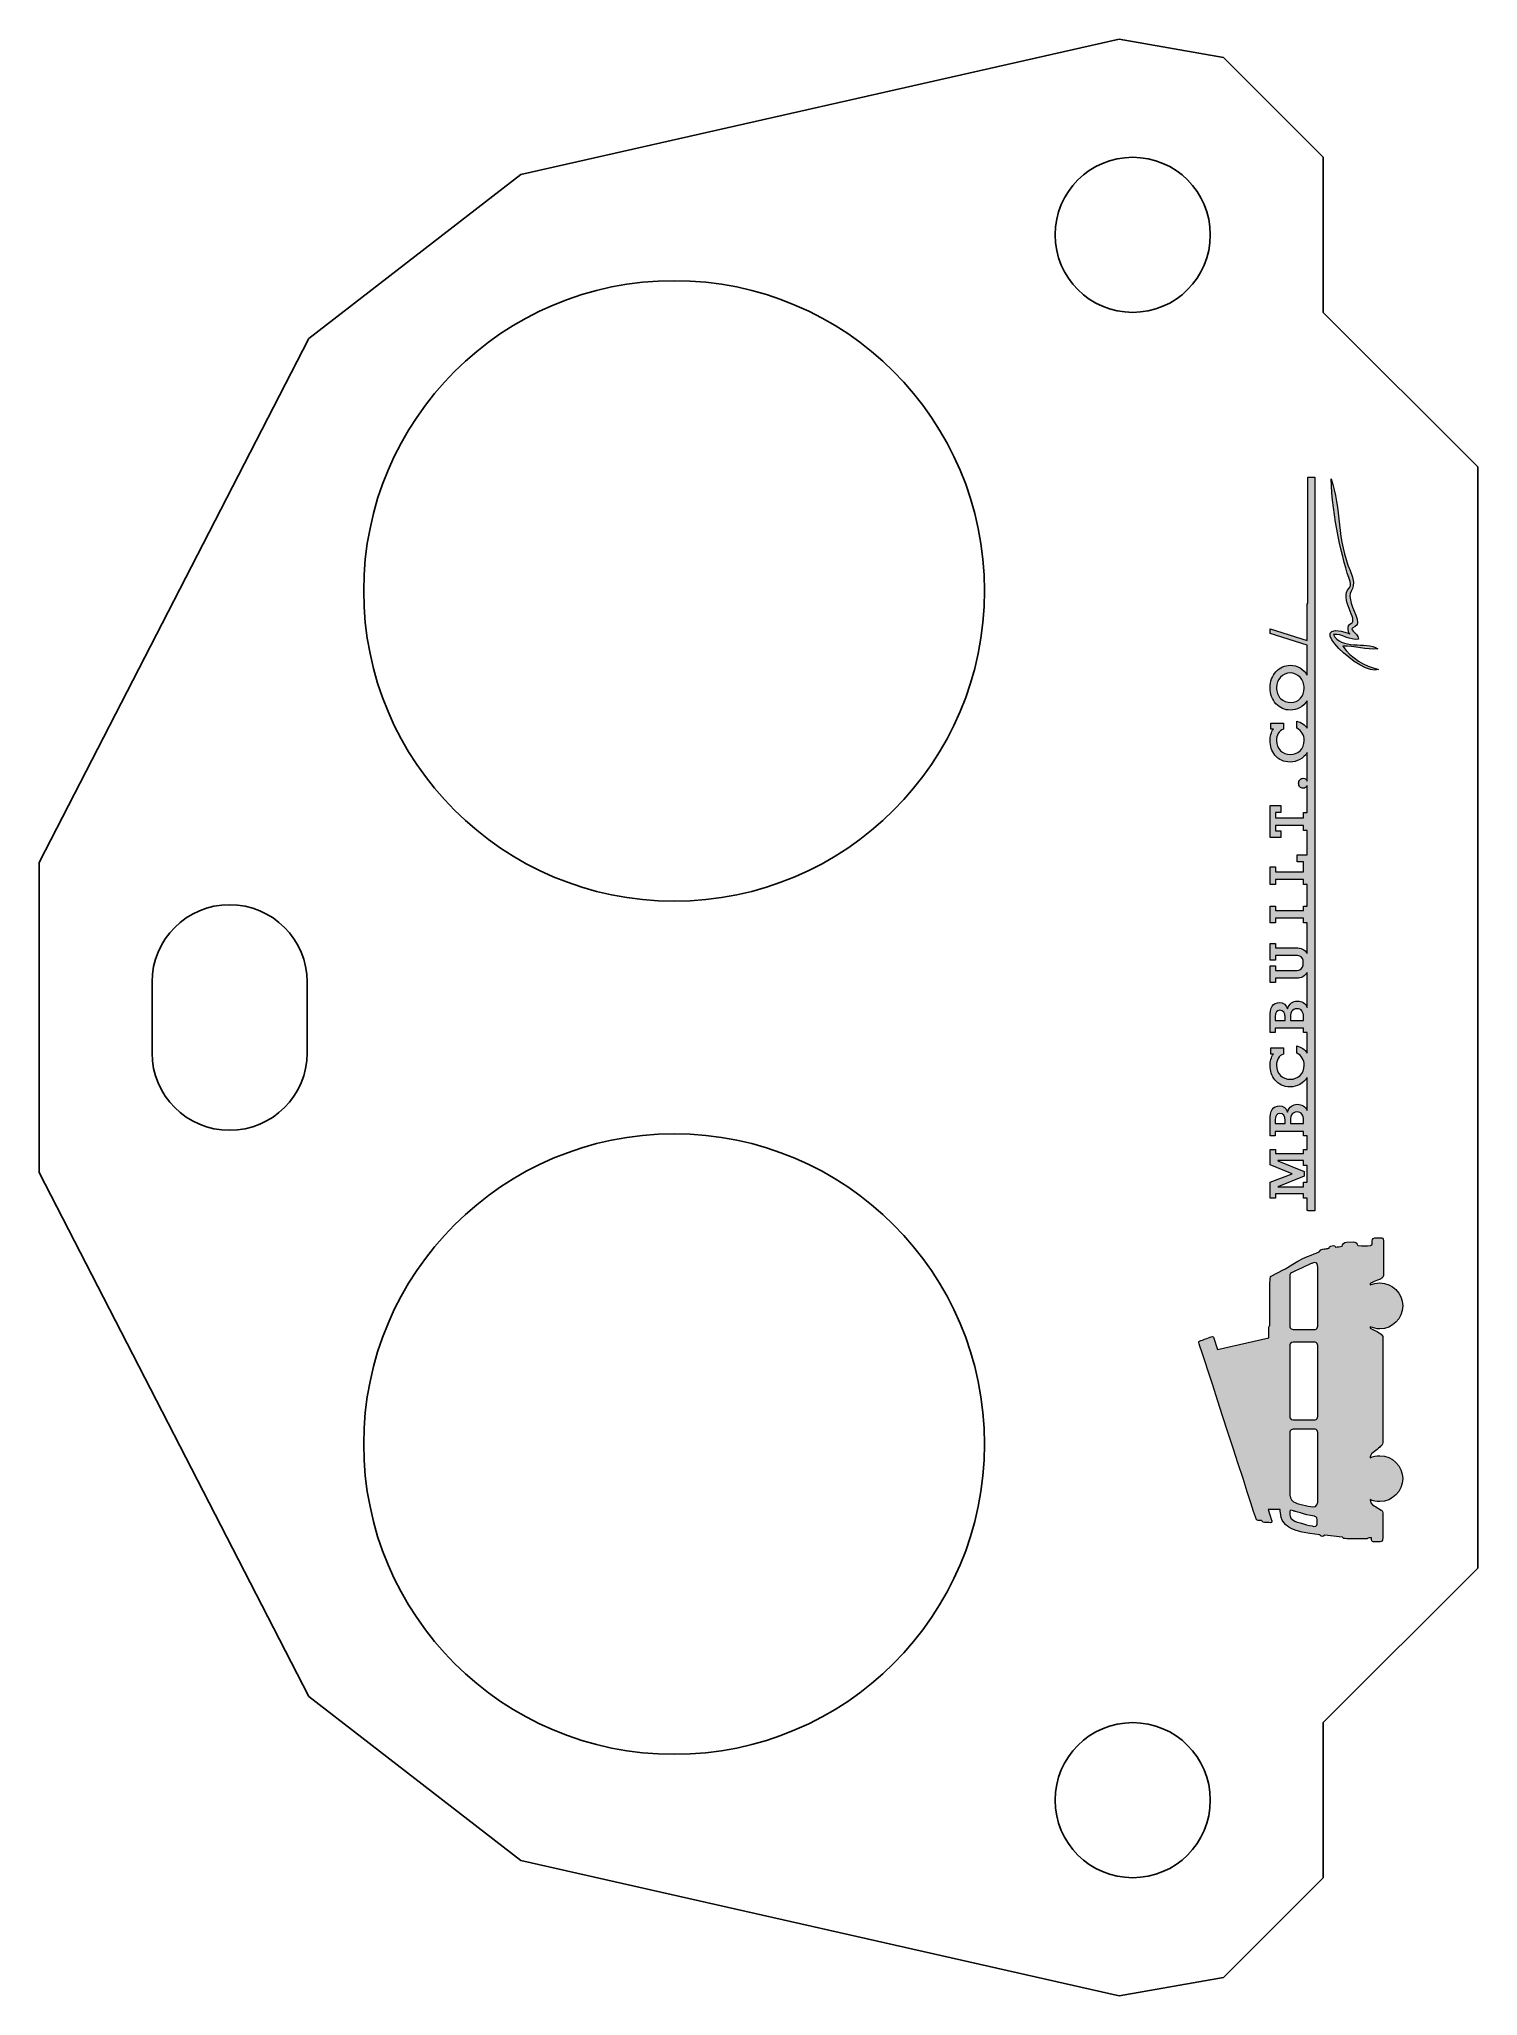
# Model space of a CAD drawing. Extents: x 1.03 to 5.04, y 10.78 to 16.24.
import ezdxf

# ---------------------------------------------------------------- set-up
doc = ezdxf.new("R2010")
doc.units = 0
doc.header["$LTSCALE"] = 1.21
doc.header["$MEASUREMENT"] = 0
doc.layers.add('02___PRT_ALL_AXES', color=7, linetype='CONTINUOUS')
doc.layers.add('Layer 1', color=7, linetype='CONTINUOUS', lineweight=0)

msp = doc.modelspace()

# ---------------------------------------------------------------- hatches: boundary and pattern name
at = {"layer": 'Layer 1', "true_color": 0x000000, "transparency": 33554687}
h = msp.add_hatch(color=18, dxfattribs=at)
h.dxf.hatch_style = 2
edge = h.paths.add_edge_path()
edge.add_spline(control_points=[(4.4813, 13.0398), (4.4813, 13.0398), (4.4813, 13.0401), (4.4813, 13.0401), (4.4813, 13.0401), (4.5543, 13.07), (4.5543, 13.07), (4.5543, 13.07), (4.5543, 13.0832), (4.5543, 13.0832), (4.5543, 13.0832), (4.4811, 13.1127), (4.4811, 13.1127), (4.4811, 13.1127), (4.4811, 13.1131), (4.4811, 13.1131), (4.4811, 13.1131), (4.5529, 13.1131), (4.5529, 13.1131), (4.5529, 13.1131), (4.5529, 13.0996), (4.5529, 13.0996), (4.5529, 13.0996), (4.5631, 13.0996), (4.5631, 13.0996), (4.5631, 13.0996), (4.5631, 13.0531), (4.5631, 13.0531), (4.5631, 13.0531), (4.5529, 13.0531), (4.5529, 13.0531), (4.5529, 13.0531), (4.5529, 13.0398), (4.5529, 13.0398), (4.5529, 13.0398), (4.4813, 13.0398), (4.4813, 13.0398)], knot_values=[0, 0, 0, 0, 1, 1, 1, 2, 2, 2, 3, 3, 3, 4, 4, 4, 5, 5, 5, 6, 6, 6, 7, 7, 7, 8, 8, 8, 9, 9, 9, 10, 10, 10, 11, 11, 11, 12, 12, 12, 12], degree=3, periodic=0)
edge = h.paths.add_edge_path()
edge.add_spline(control_points=[(4.5163, 13.2164), (4.5163, 13.2164), (4.5163, 13.229), (4.5163, 13.229), (4.5163, 13.2332), (4.5173, 13.2371), (4.5194, 13.2407), (4.5226, 13.2462), (4.5278, 13.249), (4.5349, 13.249), (4.5469, 13.249), (4.5529, 13.2411), (4.5529, 13.2253), (4.5529, 13.2253), (4.5529, 13.2164), (4.5529, 13.2164), (4.5529, 13.2164), (4.5163, 13.2164), (4.5163, 13.2164)], knot_values=[0, 0, 0, 0, 1, 1, 1, 2, 2, 2, 3, 3, 3, 4, 4, 4, 5, 5, 5, 6, 6, 6, 6], degree=3, periodic=0)
edge = h.paths.add_edge_path()
edge.add_spline(control_points=[(4.4737, 13.2164), (4.4737, 13.2164), (4.4737, 13.2268), (4.4737, 13.2268), (4.4737, 13.2386), (4.4782, 13.2446), (4.4871, 13.2446), (4.4967, 13.2446), (4.5016, 13.238), (4.5016, 13.225), (4.5016, 13.225), (4.5016, 13.2164), (4.5016, 13.2164), (4.5016, 13.2164), (4.4737, 13.2164), (4.4737, 13.2164)], knot_values=[0, 0, 0, 0, 1, 1, 1, 2, 2, 2, 3, 3, 3, 4, 4, 4, 5, 5, 5, 5], degree=3, periodic=0)
edge = h.paths.add_edge_path()
edge.add_spline(control_points=[(4.5163, 13.5047), (4.5163, 13.5047), (4.5163, 13.5173), (4.5163, 13.5173), (4.5163, 13.5216), (4.5173, 13.5255), (4.5194, 13.5291), (4.5226, 13.5346), (4.5278, 13.5373), (4.5349, 13.5373), (4.5469, 13.5373), (4.5529, 13.5294), (4.5529, 13.5136), (4.5529, 13.5136), (4.5529, 13.5047), (4.5529, 13.5047), (4.5529, 13.5047), (4.5163, 13.5047), (4.5163, 13.5047)], knot_values=[0, 0, 0, 0, 1, 1, 1, 2, 2, 2, 3, 3, 3, 4, 4, 4, 5, 5, 5, 6, 6, 6, 6], degree=3, periodic=0)
edge = h.paths.add_edge_path()
edge.add_spline(control_points=[(4.4737, 13.5047), (4.4737, 13.5047), (4.4737, 13.5151), (4.4737, 13.5151), (4.4737, 13.527), (4.4782, 13.5329), (4.4871, 13.5329), (4.4967, 13.5329), (4.5016, 13.5264), (4.5016, 13.5133), (4.5016, 13.5133), (4.5016, 13.5047), (4.5016, 13.5047), (4.5016, 13.5047), (4.4737, 13.5047), (4.4737, 13.5047)], knot_values=[0, 0, 0, 0, 1, 1, 1, 2, 2, 2, 3, 3, 3, 4, 4, 4, 5, 5, 5, 5], degree=3, periodic=0)
edge = h.paths.add_edge_path()
edge.add_spline(control_points=[(4.5182, 14.3923), (4.5064, 14.3923), (4.4967, 14.3961), (4.4889, 14.4036), (4.4812, 14.4111), (4.4773, 14.4213), (4.4773, 14.4341), (4.4773, 14.4455), (4.481, 14.455), (4.4884, 14.4628), (4.4958, 14.4706), (4.5048, 14.4746), (4.5154, 14.4746), (4.5265, 14.4746), (4.5359, 14.4706), (4.5434, 14.4626), (4.5509, 14.4545), (4.5546, 14.4444), (4.5546, 14.4322), (4.5546, 14.4211), (4.5511, 14.4117), (4.544, 14.4039), (4.537, 14.3962), (4.5284, 14.3923), (4.5182, 14.3923)], knot_values=[0, 0, 0, 0, 1, 1, 1, 2, 2, 2, 3, 3, 3, 4, 4, 4, 5, 5, 5, 6, 6, 6, 7, 7, 7, 8, 8, 8, 8], degree=3, periodic=0)
edge = h.paths.add_edge_path()
edge.add_spline(control_points=[(4.5648, 14.6684), (4.5648, 14.6684), (4.5631, 14.6684), (4.5631, 14.6684), (4.5631, 14.6684), (4.5631, 14.5655), (4.5631, 14.5655), (4.5631, 14.5655), (4.4594, 14.5981), (4.4594, 14.5981), (4.4594, 14.5981), (4.4594, 14.5846), (4.4594, 14.5846), (4.4594, 14.5846), (4.5631, 14.552), (4.5631, 14.552), (4.5631, 14.552), (4.5631, 14.536), (4.5631, 14.536), (4.5631, 14.536), (4.5631, 14.4682), (4.5631, 14.4682), (4.558, 14.4767), (4.5514, 14.4834), (4.5431, 14.4885), (4.5349, 14.4935), (4.5259, 14.496), (4.5161, 14.496), (4.5003, 14.496), (4.4869, 14.49), (4.4759, 14.478), (4.4649, 14.466), (4.4594, 14.4511), (4.4594, 14.4334), (4.4594, 14.4156), (4.4649, 14.4007), (4.4759, 14.3888), (4.4869, 14.3769), (4.5003, 14.371), (4.5161, 14.371), (4.5252, 14.371), (4.5338, 14.3731), (4.5419, 14.3772), (4.5508, 14.3818), (4.5578, 14.3884), (4.5631, 14.3969), (4.5631, 14.3969), (4.5631, 14.3859), (4.5631, 14.3859), (4.5631, 14.3859), (4.5631, 14.3308), (4.5631, 14.3308), (4.5631, 14.3308), (4.5631, 14.3203), (4.5631, 14.3203), (4.5565, 14.3301), (4.5468, 14.3367), (4.5342, 14.34), (4.5342, 14.34), (4.5342, 14.3203), (4.5342, 14.3203), (4.5478, 14.3128), (4.5546, 14.3015), (4.5546, 14.2864), (4.5546, 14.2742), (4.5508, 14.2645), (4.5431, 14.2573), (4.5359, 14.2506), (4.5268, 14.2473), (4.516, 14.2473), (4.5051, 14.2473), (4.4961, 14.2507), (4.4888, 14.2575), (4.4811, 14.2648), (4.4773, 14.2744), (4.4773, 14.2864), (4.4773, 14.2931), (4.479, 14.2994), (4.4823, 14.3052), (4.486, 14.3117), (4.4908, 14.3158), (4.4968, 14.3173), (4.4968, 14.3173), (4.4968, 14.3347), (4.4968, 14.3347), (4.4968, 14.3347), (4.4619, 14.3347), (4.4619, 14.3347), (4.4619, 14.3347), (4.4619, 14.3173), (4.4619, 14.3173), (4.4619, 14.3173), (4.4687, 14.3173), (4.4687, 14.3173), (4.4657, 14.314), (4.4634, 14.3091), (4.4616, 14.3027), (4.4601, 14.2971), (4.4594, 14.2917), (4.4594, 14.2862), (4.4594, 14.2704), (4.4639, 14.2568), (4.473, 14.2453), (4.4835, 14.2324), (4.4976, 14.2259), (4.5154, 14.2259), (4.5253, 14.2259), (4.5345, 14.2283), (4.5429, 14.233), (4.5512, 14.2376), (4.5579, 14.2441), (4.5631, 14.2524), (4.5631, 14.2524), (4.5631, 14.1807), (4.5631, 14.1807), (4.5631, 14.1807), (4.5631, 14.173), (4.5631, 14.173), (4.5607, 14.1781), (4.557, 14.1806), (4.552, 14.1806), (4.5484, 14.1806), (4.5454, 14.1792), (4.5429, 14.1764), (4.5405, 14.1737), (4.5392, 14.1704), (4.5392, 14.1665), (4.5392, 14.1626), (4.5405, 14.1594), (4.5429, 14.1566), (4.5454, 14.1539), (4.5484, 14.1526), (4.552, 14.1526), (4.557, 14.1526), (4.5607, 14.1551), (4.5631, 14.1601), (4.5631, 14.1601), (4.5631, 14.1071), (4.5631, 14.1071), (4.5631, 14.1071), (4.5631, 14.0847), (4.5631, 14.0847), (4.5631, 14.0847), (4.5529, 14.0847), (4.5529, 14.0847), (4.5529, 14.0847), (4.5529, 14.0703), (4.5529, 14.0703), (4.5529, 14.0703), (4.4742, 14.0703), (4.4742, 14.0703), (4.4742, 14.0703), (4.4742, 14.0854), (4.4742, 14.0854), (4.4742, 14.0854), (4.4897, 14.0854), (4.4897, 14.0854), (4.4897, 14.0854), (4.4897, 14.1044), (4.4897, 14.1044), (4.4897, 14.1044), (4.4594, 14.1044), (4.4594, 14.1044), (4.4594, 14.1044), (4.4594, 14.0149), (4.4594, 14.0149), (4.4594, 14.0149), (4.4897, 14.0149), (4.4897, 14.0149), (4.4897, 14.0149), (4.4897, 14.0339), (4.4897, 14.0339), (4.4897, 14.0339), (4.4742, 14.0339), (4.4742, 14.0339), (4.4742, 14.0339), (4.4742, 14.0488), (4.4742, 14.0488), (4.4742, 14.0488), (4.5529, 14.0488), (4.5529, 14.0488), (4.5529, 14.0488), (4.5529, 14.0345), (4.5529, 14.0345), (4.5529, 14.0345), (4.5631, 14.0345), (4.5631, 14.0345), (4.5631, 14.0345), (4.5631, 14.028), (4.5631, 14.028), (4.5631, 14.028), (4.5631, 13.9665), (4.5631, 13.9665), (4.5631, 13.9665), (4.5355, 13.9665), (4.5355, 13.9665), (4.5355, 13.9665), (4.5355, 13.9475), (4.5355, 13.9475), (4.5355, 13.9475), (4.5529, 13.9475), (4.5529, 13.9475), (4.5529, 13.9475), (4.5529, 13.919), (4.5529, 13.919), (4.5529, 13.919), (4.4742, 13.919), (4.4742, 13.919), (4.4742, 13.919), (4.4742, 13.9336), (4.4742, 13.9336), (4.4742, 13.9336), (4.4594, 13.9336), (4.4594, 13.9336), (4.4594, 13.9336), (4.4594, 13.8842), (4.4594, 13.8842), (4.4594, 13.8842), (4.4742, 13.8842), (4.4742, 13.8842), (4.4742, 13.8842), (4.4742, 13.8977), (4.4742, 13.8977), (4.4742, 13.8977), (4.5529, 13.8977), (4.5529, 13.8977), (4.5529, 13.8977), (4.5529, 13.8842), (4.5529, 13.8842), (4.5529, 13.8842), (4.5631, 13.8842), (4.5631, 13.8842), (4.5631, 13.8842), (4.5631, 13.8236), (4.5631, 13.8236), (4.5631, 13.8236), (4.5529, 13.8236), (4.5529, 13.8236), (4.5529, 13.8236), (4.5529, 13.8115), (4.5529, 13.8115), (4.5529, 13.8115), (4.4742, 13.8115), (4.4742, 13.8115), (4.4742, 13.8115), (4.4742, 13.8236), (4.4742, 13.8236), (4.4742, 13.8236), (4.4594, 13.8236), (4.4594, 13.8236), (4.4594, 13.8236), (4.4594, 13.7775), (4.4594, 13.7775), (4.4594, 13.7775), (4.4742, 13.7775), (4.4742, 13.7775), (4.4742, 13.7775), (4.4742, 13.79), (4.4742, 13.79), (4.4742, 13.79), (4.5529, 13.79), (4.5529, 13.79), (4.5529, 13.79), (4.5529, 13.7775), (4.5529, 13.7775), (4.5529, 13.7775), (4.5631, 13.7775), (4.5631, 13.7775), (4.5631, 13.7775), (4.5631, 13.7675), (4.5631, 13.7675), (4.5631, 13.7675), (4.5631, 13.7123), (4.5631, 13.7123), (4.5631, 13.7123), (4.5631, 13.6916), (4.5631, 13.6916), (4.5563, 13.7022), (4.5457, 13.7075), (4.5315, 13.7075), (4.5315, 13.7075), (4.4742, 13.7075), (4.4742, 13.7075), (4.4742, 13.7075), (4.4742, 13.7193), (4.4742, 13.7193), (4.4742, 13.7193), (4.4594, 13.7193), (4.4594, 13.7193), (4.4594, 13.7193), (4.4594, 13.6731), (4.4594, 13.6731), (4.4594, 13.6731), (4.4742, 13.6731), (4.4742, 13.6731), (4.4742, 13.6731), (4.4742, 13.686), (4.4742, 13.686), (4.4742, 13.686), (4.5234, 13.686), (4.5234, 13.686), (4.5333, 13.686), (4.5397, 13.6854), (4.5425, 13.6843), (4.5489, 13.6818), (4.5521, 13.6756), (4.5521, 13.666), (4.5521, 13.6554), (4.5489, 13.6487), (4.5425, 13.6458), (4.5396, 13.6444), (4.5332, 13.6437), (4.5234, 13.6437), (4.5234, 13.6437), (4.4742, 13.6437), (4.4742, 13.6437), (4.4742, 13.6437), (4.4742, 13.6566), (4.4742, 13.6566), (4.4742, 13.6566), (4.4594, 13.6566), (4.4594, 13.6566), (4.4594, 13.6566), (4.4594, 13.6104), (4.4594, 13.6104), (4.4594, 13.6104), (4.4742, 13.6104), (4.4742, 13.6104), (4.4742, 13.6104), (4.4742, 13.6224), (4.4742, 13.6224), (4.4742, 13.6224), (4.5339, 13.6224), (4.5339, 13.6224), (4.5467, 13.6224), (4.5565, 13.6279), (4.5631, 13.6388), (4.5631, 13.6388), (4.5631, 13.6174), (4.5631, 13.6174), (4.5631, 13.6174), (4.5631, 13.5622), (4.5631, 13.5622), (4.5631, 13.5622), (4.5631, 13.5411), (4.5631, 13.5411), (4.5577, 13.5529), (4.5486, 13.5588), (4.5355, 13.5588), (4.5226, 13.5588), (4.5135, 13.5516), (4.5083, 13.5372), (4.5037, 13.5487), (4.4965, 13.5544), (4.4865, 13.5544), (4.4769, 13.5544), (4.47, 13.5511), (4.4657, 13.5445), (4.4615, 13.5378), (4.4594, 13.5274), (4.4594, 13.5132), (4.4594, 13.5132), (4.4594, 13.4708), (4.4594, 13.4708), (4.4594, 13.4708), (4.4737, 13.4708), (4.4737, 13.4708), (4.4737, 13.4708), (4.4737, 13.4833), (4.4737, 13.4833), (4.4737, 13.4833), (4.5529, 13.4833), (4.5529, 13.4833), (4.5529, 13.4833), (4.5529, 13.4708), (4.5529, 13.4708), (4.5529, 13.4708), (4.5631, 13.4708), (4.5631, 13.4708), (4.5631, 13.4708), (4.5631, 13.4135), (4.5631, 13.4135), (4.5565, 13.4233), (4.5468, 13.4298), (4.5342, 13.4332), (4.5342, 13.4332), (4.5342, 13.4135), (4.5342, 13.4135), (4.5478, 13.406), (4.5546, 13.3947), (4.5546, 13.3795), (4.5546, 13.3674), (4.5508, 13.3577), (4.5431, 13.3505), (4.5359, 13.3438), (4.5268, 13.3404), (4.516, 13.3404), (4.5051, 13.3404), (4.4961, 13.3438), (4.4888, 13.3506), (4.4811, 13.358), (4.4773, 13.3676), (4.4773, 13.3795), (4.4773, 13.3863), (4.479, 13.3925), (4.4823, 13.3984), (4.486, 13.4049), (4.4908, 13.4089), (4.4968, 13.4105), (4.4968, 13.4105), (4.4968, 13.4278), (4.4968, 13.4278), (4.4968, 13.4278), (4.4619, 13.4278), (4.4619, 13.4278), (4.4619, 13.4278), (4.4619, 13.4105), (4.4619, 13.4105), (4.4619, 13.4105), (4.4687, 13.4105), (4.4687, 13.4105), (4.4657, 13.4071), (4.4634, 13.4023), (4.4616, 13.3958), (4.4601, 13.3903), (4.4594, 13.3848), (4.4594, 13.3794), (4.4594, 13.3636), (4.4639, 13.35), (4.473, 13.3385), (4.4835, 13.3256), (4.4976, 13.3191), (4.5154, 13.3191), (4.5253, 13.3191), (4.5345, 13.3214), (4.5429, 13.3261), (4.5512, 13.3308), (4.5579, 13.3373), (4.5631, 13.3456), (4.5631, 13.3456), (4.5631, 13.329), (4.5631, 13.329), (4.5631, 13.329), (4.5631, 13.2739), (4.5631, 13.2739), (4.5631, 13.2739), (4.5631, 13.2527), (4.5631, 13.2527), (4.5577, 13.2646), (4.5486, 13.2705), (4.5355, 13.2705), (4.5226, 13.2705), (4.5135, 13.2633), (4.5083, 13.2489), (4.5037, 13.2603), (4.4965, 13.266), (4.4865, 13.266), (4.4769, 13.266), (4.47, 13.2627), (4.4657, 13.2561), (4.4615, 13.2495), (4.4594, 13.2391), (4.4594, 13.2248), (4.4594, 13.2248), (4.4594, 13.1825), (4.4594, 13.1825), (4.4594, 13.1825), (4.4737, 13.1825), (4.4737, 13.1825), (4.4737, 13.1825), (4.4737, 13.1949), (4.4737, 13.1949), (4.4737, 13.1949), (4.5529, 13.1949), (4.5529, 13.1949), (4.5529, 13.1949), (4.5529, 13.1825), (4.5529, 13.1825), (4.5529, 13.1825), (4.5631, 13.1825), (4.5631, 13.1825), (4.5631, 13.1825), (4.5631, 13.1789), (4.5631, 13.1789), (4.5631, 13.1789), (4.5631, 13.1445), (4.5631, 13.1445), (4.5631, 13.1445), (4.5529, 13.1445), (4.5529, 13.1445), (4.5529, 13.1445), (4.5529, 13.1328), (4.5529, 13.1328), (4.5529, 13.1328), (4.4742, 13.1328), (4.4742, 13.1328), (4.4742, 13.1328), (4.4742, 13.1445), (4.4742, 13.1445), (4.4742, 13.1445), (4.4594, 13.1445), (4.4594, 13.1445), (4.4594, 13.1445), (4.4594, 13.1013), (4.4594, 13.1013), (4.4594, 13.1013), (4.5214, 13.0765), (4.5214, 13.0765), (4.5214, 13.0765), (4.5214, 13.0762), (4.5214, 13.0762), (4.5214, 13.0762), (4.4594, 13.0531), (4.4594, 13.0531), (4.4594, 13.0531), (4.4594, 13.0082), (4.4594, 13.0082), (4.4594, 13.0082), (4.4742, 13.0082), (4.4742, 13.0082), (4.4742, 13.0082), (4.4742, 13.0201), (4.4742, 13.0201), (4.4742, 13.0201), (4.5529, 13.0201), (4.5529, 13.0201), (4.5529, 13.0201), (4.5529, 13.0082), (4.5529, 13.0082), (4.5529, 13.0082), (4.5631, 13.0082), (4.5631, 13.0082), (4.5631, 13.0082), (4.5631, 12.9737), (4.5631, 12.9737), (4.5631, 12.9737), (4.5648, 12.9737), (4.5648, 12.9737), (4.5648, 12.9737), (4.5648, 12.9729), (4.5648, 12.9729), (4.5648, 12.9729), (4.584, 12.9729), (4.584, 12.9729), (4.584, 12.9729), (4.584, 15.0215), (4.584, 15.0215), (4.584, 15.0215), (4.5648, 15.0215), (4.5648, 15.0215), (4.5648, 15.0215), (4.5648, 14.6684), (4.5648, 14.6684)], knot_values=[0, 0, 0, 0, 1, 1, 1, 2, 2, 2, 3, 3, 3, 4, 4, 4, 5, 5, 5, 6, 6, 6, 7, 7, 7, 8, 8, 8, 9, 9, 9, 10, 10, 10, 11, 11, 11, 12, 12, 12, 13, 13, 13, 14, 14, 14, 15, 15, 15, 16, 16, 16, 17, 17, 17, 18, 18, 18, 19, 19, 19, 20, 20, 20, 21, 21, 21, 22, 22, 22, 23, 23, 23, 24, 24, 24, 25, 25, 25, 26, 26, 26, 27, 27, 27, 28, 28, 28, 29, 29, 29, 30, 30, 30, 31, 31, 31, 32, 32, 32, 33, 33, 33, 34, 34, 34, 35, 35, 35, 36, 36, 36, 37, 37, 37, 38, 38, 38, 39, 39, 39, 40, 40, 40, 41, 41, 41, 42, 42, 42, 43, 43, 43, 44, 44, 44, 45, 45, 45, 46, 46, 46, 47, 47, 47, 48, 48, 48, 49, 49, 49, 50, 50, 50, 51, 51, 51, 52, 52, 52, 53, 53, 53, 54, 54, 54, 55, 55, 55, 56, 56, 56, 57, 57, 57, 58, 58, 58, 59, 59, 59, 60, 60, 60, 61, 61, 61, 62, 62, 62, 63, 63, 63, 64, 64, 64, 65, 65, 65, 66, 66, 66, 67, 67, 67, 68, 68, 68, 69, 69, 69, 70, 70, 70, 71, 71, 71, 72, 72, 72, 73, 73, 73, 74, 74, 74, 75, 75, 75, 76, 76, 76, 77, 77, 77, 78, 78, 78, 79, 79, 79, 80, 80, 80, 81, 81, 81, 82, 82, 82, 83, 83, 83, 84, 84, 84, 85, 85, 85, 86, 86, 86, 87, 87, 87, 88, 88, 88, 89, 89, 89, 90, 90, 90, 91, 91, 91, 92, 92, 92, 93, 93, 93, 94, 94, 94, 95, 95, 95, 96, 96, 96, 97, 97, 97, 98, 98, 98, 99, 99, 99, 100, 100, 100, 101, 101, 101, 102, 102, 102, 103, 103, 103, 104, 104, 104, 105, 105, 105, 106, 106, 106, 107, 107, 107, 108, 108, 108, 109, 109, 109, 110, 110, 110, 111, 111, 111, 112, 112, 112, 113, 113, 113, 114, 114, 114, 115, 115, 115, 116, 116, 116, 117, 117, 117, 118, 118, 118, 119, 119, 119, 120, 120, 120, 121, 121, 121, 122, 122, 122, 123, 123, 123, 124, 124, 124, 125, 125, 125, 126, 126, 126, 127, 127, 127, 128, 128, 128, 129, 129, 129, 130, 130, 130, 131, 131, 131, 132, 132, 132, 133, 133, 133, 134, 134, 134, 135, 135, 135, 136, 136, 136, 137, 137, 137, 138, 138, 138, 139, 139, 139, 140, 140, 140, 141, 141, 141, 142, 142, 142, 143, 143, 143, 144, 144, 144, 145, 145, 145, 146, 146, 146, 147, 147, 147, 148, 148, 148, 149, 149, 149, 150, 150, 150, 151, 151, 151, 152, 152, 152, 153, 153, 153, 154, 154, 154, 155, 155, 155, 156, 156, 156, 157, 157, 157, 158, 158, 158, 159, 159, 159, 160, 160, 160, 161, 161, 161, 162, 162, 162, 163, 163, 163, 164, 164, 164, 165, 165, 165, 166, 166, 166, 167, 167, 167, 168, 168, 168, 169, 169, 169, 170, 170, 170, 171, 171, 171, 172, 172, 172, 173, 173, 173, 174, 174, 174, 175, 175, 175, 176, 176, 176, 177, 177, 177, 178, 178, 178, 179, 179, 179, 180, 180, 180, 181, 181, 181, 182, 182, 182, 183, 183, 183, 184, 184, 184, 184], degree=3, periodic=0)
h = msp.add_hatch(color=18, dxfattribs=at)
h.dxf.hatch_style = 2
edge = h.paths.add_edge_path()
edge.add_spline(control_points=[(4.6808, 14.5846), (4.539, 14.6312), (4.7165, 14.4614), (4.7621, 14.4844), (4.7227, 14.4941), (4.6858, 14.5159), (4.6624, 14.5495), (4.6952, 14.551), (4.7281, 14.5374), (4.7605, 14.5422), (4.7265, 14.5635), (4.6556, 14.538), (4.6365, 14.5822), (4.661, 14.5851), (4.6818, 14.5642), (4.7059, 14.5692), (4.7041, 14.5896), (4.672, 14.5954), (4.6972, 14.6043), (4.7166, 14.6111), (4.6861, 14.6565), (4.6836, 14.6788), (4.6745, 14.7098), (4.7079, 14.7038), (4.6832, 14.7606), (4.646, 14.8417), (4.658, 14.9354), (4.6298, 15.0164), (4.6328, 14.9163), (4.662, 14.7841), (4.6834, 14.7296), (4.6857, 14.7201), (4.6827, 14.7138), (4.6803, 14.7109), (4.6497, 14.6834), (4.7094, 14.6206), (4.6847, 14.6125), (4.6713, 14.608), (4.6808, 14.583), (4.681, 14.5826), (4.681, 14.5826), (4.6808, 14.5846), (4.6808, 14.5846)], knot_values=[0, 0, 0, 0, 1, 1, 1, 2, 2, 2, 3, 3, 3, 4, 4, 4, 5, 5, 5, 6, 6, 6, 7, 7, 7, 8, 8, 8, 9, 9, 9, 10, 10, 10, 11, 11, 11, 12, 12, 12, 13, 13, 13, 14, 14, 14, 14], degree=3, periodic=0)
h = msp.add_hatch(color=18, dxfattribs=at)
h.dxf.hatch_style = 2
edge = h.paths.add_edge_path()
edge.add_spline(control_points=[(4.5927, 12.8147), (4.5927, 12.8075), (4.5927, 12.8036), (4.5927, 12.8017), (4.5927, 12.801), (4.5927, 12.8004), (4.5927, 12.7998), (4.5927, 12.7618), (4.5927, 12.7054), (4.5927, 12.676), (4.5927, 12.6624), (4.5927, 12.6532), (4.5927, 12.6513), (4.5927, 12.6417), (4.5836, 12.6419), (4.5836, 12.6419), (4.5836, 12.6419), (4.5336, 12.6419), (4.5238, 12.6419), (4.5141, 12.6419), (4.515, 12.651), (4.515, 12.651), (4.515, 12.651), (4.515, 12.6628), (4.515, 12.6804), (4.515, 12.6997), (4.515, 12.7367), (4.515, 12.7712), (4.515, 12.7712), (4.515, 12.7936), (4.515, 12.7936), (4.515, 12.7936), (4.5146, 12.7979), (4.5194, 12.8003), (4.5243, 12.8027), (4.5749, 12.826), (4.5749, 12.826), (4.5749, 12.826), (4.5927, 12.8369), (4.5927, 12.8147)], knot_values=[0, 0, 0, 0, 1, 1, 1, 2, 2, 2, 3, 3, 3, 4, 4, 4, 5, 5, 5, 6, 6, 6, 7, 7, 7, 8, 8, 8, 9, 9, 9, 10, 10, 10, 11, 11, 11, 12, 12, 12, 13, 13, 13, 13], degree=3, periodic=0)
edge = h.paths.add_edge_path()
edge.add_spline(control_points=[(4.5836, 12.6067), (4.5836, 12.6067), (4.5927, 12.6069), (4.5927, 12.5973), (4.5927, 12.5954), (4.5927, 12.5862), (4.5927, 12.5727), (4.5927, 12.5348), (4.5927, 12.4631), (4.5927, 12.4233), (4.5927, 12.4098), (4.5927, 12.4006), (4.5927, 12.3987), (4.5927, 12.3891), (4.5836, 12.3893), (4.5836, 12.3893), (4.5836, 12.3893), (4.5336, 12.3893), (4.5238, 12.3893), (4.5141, 12.3893), (4.515, 12.3984), (4.515, 12.3984), (4.515, 12.3984), (4.515, 12.4102), (4.515, 12.4277), (4.515, 12.4572), (4.515, 12.528), (4.515, 12.5682), (4.515, 12.5858), (4.515, 12.5976), (4.515, 12.5976), (4.515, 12.5976), (4.5141, 12.6067), (4.5238, 12.6067), (4.5336, 12.6067), (4.5836, 12.6067), (4.5836, 12.6067)], knot_values=[0, 0, 0, 0, 1, 1, 1, 2, 2, 2, 3, 3, 3, 4, 4, 4, 5, 5, 5, 6, 6, 6, 7, 7, 7, 8, 8, 8, 9, 9, 9, 10, 10, 10, 11, 11, 11, 12, 12, 12, 12], degree=3, periodic=0)
edge = h.paths.add_edge_path()
edge.add_spline(control_points=[(4.5836, 12.3634), (4.5836, 12.3634), (4.5927, 12.3636), (4.5927, 12.354), (4.5927, 12.3444), (4.5927, 12.1589), (4.5927, 12.1589), (4.5927, 12.1589), (4.5912, 12.1452), (4.5786, 12.1468), (4.566, 12.1483), (4.5338, 12.1544), (4.5248, 12.1609), (4.515, 12.1679), (4.515, 12.1782), (4.515, 12.1782), (4.515, 12.1782), (4.515, 12.3543), (4.515, 12.3543), (4.515, 12.3543), (4.5141, 12.3634), (4.5238, 12.3634), (4.5336, 12.3634), (4.5836, 12.3634), (4.5836, 12.3634)], knot_values=[0, 0, 0, 0, 1, 1, 1, 2, 2, 2, 3, 3, 3, 4, 4, 4, 5, 5, 5, 6, 6, 6, 7, 7, 7, 8, 8, 8, 8], degree=3, periodic=0)
edge = h.paths.add_edge_path()
edge.add_spline(control_points=[(4.5214, 12.1367), (4.5284, 12.1341), (4.5259, 12.135), (4.5259, 12.135), (4.5259, 12.135), (4.5549, 12.1252), (4.5833, 12.1203), (4.5833, 12.1203), (4.5909, 12.1195), (4.5909, 12.1107), (4.5909, 12.1019), (4.5909, 12.1002), (4.5909, 12.1002), (4.5909, 12.1002), (4.5917, 12.09), (4.5815, 12.0922), (4.5713, 12.0943), (4.5337, 12.1027), (4.5235, 12.1095), (4.5133, 12.1163), (4.515, 12.1262), (4.515, 12.1262), (4.515, 12.1262), (4.515, 12.1331), (4.515, 12.1331), (4.515, 12.1331), (4.5145, 12.1393), (4.5214, 12.1367)], knot_values=[0, 0, 0, 0, 1, 1, 1, 2, 2, 2, 3, 3, 3, 4, 4, 4, 5, 5, 5, 6, 6, 6, 7, 7, 7, 8, 8, 8, 9, 9, 9, 9], degree=3, periodic=0)
edge = h.paths.add_edge_path()
edge.add_spline(control_points=[(4.7442, 12.888), (4.7442, 12.888), (4.7442, 12.8817), (4.7442, 12.8817), (4.7442, 12.8817), (4.7455, 12.8744), (4.7314, 12.8751), (4.7301, 12.8752), (4.7197, 12.8758), (4.7042, 12.8758), (4.7032, 12.8819), (4.6978, 12.8864), (4.6915, 12.8862), (4.6915, 12.8862), (4.6723, 12.8854), (4.6723, 12.8854), (4.6659, 12.8852), (4.6609, 12.8801), (4.6604, 12.8739), (4.6545, 12.8733), (4.6484, 12.8727), (4.6422, 12.8718), (4.6422, 12.8718), (4.6422, 12.8718), (4.6422, 12.8718), (4.6419, 12.8744), (4.6395, 12.8762), (4.6369, 12.8759), (4.6369, 12.8759), (4.628, 12.8747), (4.628, 12.8747), (4.6254, 12.8743), (4.6236, 12.8719), (4.624, 12.8693), (4.624, 12.8693), (4.624, 12.8689), (4.624, 12.8689), (4.6201, 12.8681), (4.6162, 12.8673), (4.6123, 12.8664), (4.6123, 12.8664), (4.6025, 12.8683), (4.5962, 12.8584), (4.5962, 12.8584), (4.5898, 12.8553), (4.5898, 12.8553), (4.5898, 12.8553), (4.5472, 12.8416), (4.508, 12.8152), (4.508, 12.8152), (4.5056, 12.8128), (4.5056, 12.8128), (4.5056, 12.8128), (4.5021, 12.8111), (4.498, 12.8093), (4.498, 12.8093), (4.4609, 12.7896), (4.4609, 12.7896), (4.4609, 12.7896), (4.4594, 12.7801), (4.4592, 12.7729), (4.4591, 12.7658), (4.4592, 12.6525), (4.4592, 12.6525), (4.4592, 12.6525), (4.4556, 12.6507), (4.4556, 12.6461), (4.4556, 12.6415), (4.4556, 12.618), (4.4556, 12.618), (4.4556, 12.618), (4.3128, 12.5856), (4.3128, 12.5856), (4.3128, 12.5856), (4.3017, 12.6199), (4.3017, 12.6199), (4.3017, 12.6199), (4.3003, 12.6233), (4.2955, 12.6216), (4.2906, 12.6199), (4.2617, 12.6088), (4.2617, 12.6088), (4.2617, 12.6088), (4.2594, 12.6081), (4.2617, 12.602), (4.264, 12.5959), (4.4203, 12.1132), (4.4203, 12.1132), (4.4203, 12.1132), (4.4218, 12.1085), (4.4267, 12.1085), (4.4317, 12.1085), (4.4354, 12.1085), (4.4354, 12.1085), (4.4354, 12.1085), (4.4378, 12.1075), (4.4388, 12.1054), (4.4399, 12.1033), (4.4403, 12.1031), (4.4437, 12.103), (4.4464, 12.1029), (4.4553, 12.1026), (4.4609, 12.1023), (4.4668, 12.1021), (4.4637, 12.1092), (4.4637, 12.1092), (4.4637, 12.1092), (4.4541, 12.139), (4.4541, 12.139), (4.4541, 12.139), (4.487, 12.139), (4.487, 12.139), (4.487, 12.139), (4.4878, 12.1393), (4.4878, 12.1393), (4.4878, 12.1393), (4.486, 12.1121), (4.5036, 12.0965), (4.5036, 12.0965), (4.5158, 12.0767), (4.5985, 12.0681), (4.5985, 12.0681), (4.6041, 12.0598), (4.6125, 12.0672), (4.6125, 12.0672), (4.6611, 12.0621), (4.6611, 12.0621), (4.6611, 12.0621), (4.6628, 12.0583), (4.6691, 12.0578), (4.6753, 12.0573), (4.7279, 12.057), (4.7279, 12.057), (4.7279, 12.057), (4.732, 12.0572), (4.7325, 12.0589), (4.7329, 12.0605), (4.7373, 12.0599), (4.7373, 12.0599), (4.7373, 12.0599), (4.7398, 12.06), (4.7422, 12.0605), (4.7422, 12.0599), (4.7422, 12.0568), (4.7422, 12.0562), (4.7422, 12.0487), (4.7477, 12.0487), (4.7477, 12.0487), (4.7477, 12.0487), (4.759, 12.0487), (4.7663, 12.0487), (4.7736, 12.0487), (4.7738, 12.0581), (4.7738, 12.0581), (4.7738, 12.0581), (4.7738, 12.0776), (4.7738, 12.0776), (4.7738, 12.0776), (4.7738, 12.084), (4.7738, 12.084), (4.7738, 12.0862), (4.7738, 12.0885), (4.7738, 12.0906), (4.7739, 12.0906), (4.774, 12.0906), (4.774, 12.0906), (4.774, 12.0906), (4.774, 12.1299), (4.774, 12.1299), (4.7738, 12.136), (4.7699, 12.1372), (4.7699, 12.1372), (4.7699, 12.1372), (4.7519, 12.1485), (4.7519, 12.1485), (4.7519, 12.1485), (4.7384, 12.1536), (4.7384, 12.1658), (4.7384, 12.1662), (4.7384, 12.1667), (4.7384, 12.1673), (4.7466, 12.1634), (4.7558, 12.1613), (4.7655, 12.1613), (4.8009, 12.1613), (4.8296, 12.19), (4.8296, 12.2253), (4.8296, 12.2607), (4.8009, 12.2894), (4.7655, 12.2894), (4.7558, 12.2894), (4.7467, 12.2873), (4.7384, 12.2834), (4.7387, 12.2871), (4.7402, 12.2941), (4.7471, 12.2982), (4.7566, 12.304), (4.7702, 12.3178), (4.7702, 12.3178), (4.7702, 12.3178), (4.7738, 12.3193), (4.7738, 12.3266), (4.7738, 12.3339), (4.7738, 12.6209), (4.7738, 12.6209), (4.7738, 12.6209), (4.7741, 12.6269), (4.7642, 12.6326), (4.7593, 12.6354), (4.7484, 12.6406), (4.7389, 12.6451), (4.7389, 12.6451), (4.7389, 12.6494), (4.7389, 12.6494), (4.747, 12.6457), (4.756, 12.6436), (4.7656, 12.6436), (4.8009, 12.6436), (4.8296, 12.6722), (4.8296, 12.7076), (4.8296, 12.743), (4.8009, 12.7717), (4.7656, 12.7717), (4.7561, 12.7717), (4.7472, 12.7696), (4.7391, 12.766), (4.7391, 12.766), (4.7392, 12.7706), (4.7392, 12.7706), (4.7541, 12.7772), (4.7676, 12.7826), (4.7676, 12.7826), (4.7676, 12.7826), (4.7753, 12.7848), (4.7756, 12.7928), (4.7759, 12.7994), (4.7757, 12.8379), (4.7757, 12.852), (4.7758, 12.8525), (4.7758, 12.8528), (4.7758, 12.8528), (4.7758, 12.8528), (4.7758, 12.878), (4.7758, 12.878), (4.7758, 12.878), (4.7758, 12.882), (4.7758, 12.8899), (4.7758, 12.8974), (4.7703, 12.8974), (4.7703, 12.8974), (4.7703, 12.8974), (4.759, 12.8974), (4.7517, 12.8974), (4.7444, 12.8974), (4.7442, 12.888), (4.7442, 12.888)], knot_values=[0, 0, 0, 0, 1, 1, 1, 2, 2, 2, 3, 3, 3, 4, 4, 4, 5, 5, 5, 6, 6, 6, 7, 7, 7, 8, 8, 8, 9, 9, 9, 10, 10, 10, 11, 11, 11, 12, 12, 12, 13, 13, 13, 14, 14, 14, 15, 15, 15, 16, 16, 16, 17, 17, 17, 18, 18, 18, 19, 19, 19, 20, 20, 20, 21, 21, 21, 22, 22, 22, 23, 23, 23, 24, 24, 24, 25, 25, 25, 26, 26, 26, 27, 27, 27, 28, 28, 28, 29, 29, 29, 30, 30, 30, 31, 31, 31, 32, 32, 32, 33, 33, 33, 34, 34, 34, 35, 35, 35, 36, 36, 36, 37, 37, 37, 38, 38, 38, 39, 39, 39, 40, 40, 40, 41, 41, 41, 42, 42, 42, 43, 43, 43, 44, 44, 44, 45, 45, 45, 46, 46, 46, 47, 47, 47, 48, 48, 48, 49, 49, 49, 50, 50, 50, 51, 51, 51, 52, 52, 52, 53, 53, 53, 54, 54, 54, 55, 55, 55, 56, 56, 56, 57, 57, 57, 58, 58, 58, 59, 59, 59, 60, 60, 60, 61, 61, 61, 62, 62, 62, 63, 63, 63, 64, 64, 64, 65, 65, 65, 66, 66, 66, 67, 67, 67, 68, 68, 68, 69, 69, 69, 70, 70, 70, 71, 71, 71, 72, 72, 72, 73, 73, 73, 74, 74, 74, 75, 75, 75, 76, 76, 76, 77, 77, 77, 78, 78, 78, 79, 79, 79, 80, 80, 80, 81, 81, 81, 82, 82, 82, 83, 83, 83, 84, 84, 84, 85, 85, 85, 85], degree=3, periodic=0)

# ---------------------------------------------------------------- linework, layer by layer
at = {"layer": '02___PRT_ALL_AXES', "color": 7, "linetype": 'Continuous'}
for p, q in [((4.0385, 16.2441), (2.3692, 15.8665)), ((4.3293, 16.1929), (4.0385, 16.2441)), ((4.6077, 15.9145), (4.3293, 16.1929)), ((4.6077, 15.4813), (4.6077, 15.9145)), ((2.3692, 15.8665), (1.7778, 15.4085)), ((5.0392, 15.0498), (4.6077, 15.4813)), ((1.7778, 15.4085), (1.025, 13.9458)), ((5.0392, 11.9757), (5.0392, 15.0498)), ((1.025, 13.9458), (1.025, 13.0797)), ((1.34, 13.4143), (1.34, 13.6112)), ((1.7731, 13.6112), (1.7731, 13.4143)), ((1.025, 13.0797), (1.7778, 11.617)), ((4.6077, 11.5442), (5.0392, 11.9757)), ((1.7778, 11.617), (2.3692, 11.159)), ((4.6077, 11.111), (4.6077, 11.5442)), ((2.3692, 11.159), (4.0385, 10.7814)), ((4.3293, 10.8326), (4.6077, 11.111)), ((4.0385, 10.7814), (4.3293, 10.8326))]:
    msp.add_line(p, q, dxfattribs=at)
for centre, radius in [((4.0762, 15.6978), 0.2165), ((2.7967, 14.7037), 0.8661), ((2.7967, 12.3218), 0.8661), ((4.0762, 11.3277), 0.2165)]:
    msp.add_circle(centre, radius, dxfattribs=at)
for centre, start, end in [((1.5565, 13.6112), 0, 180), ((1.5565, 13.4143), 180, 360)]:
    msp.add_arc(centre, 0.2165, start, end, dxfattribs=at)
at = {"layer": 'Layer 1'}
for points, knots in [([(4.5648, 14.6684), (4.5648, 14.6684), (4.5631, 14.6684), (4.5631, 14.6684), (4.5631, 14.6684), (4.5631, 14.5655), (4.5631, 14.5655), (4.5631, 14.5655), (4.4594, 14.5981), (4.4594, 14.5981), (4.4594, 14.5981), (4.4594, 14.5846), (4.4594, 14.5846), (4.4594, 14.5846), (4.5631, 14.552), (4.5631, 14.552), (4.5631, 14.552), (4.5631, 14.536), (4.5631, 14.536), (4.5631, 14.536), (4.5631, 14.4682), (4.5631, 14.4682), (4.558, 14.4767), (4.5514, 14.4834), (4.5431, 14.4885), (4.5349, 14.4935), (4.5259, 14.496), (4.5161, 14.496), (4.5003, 14.496), (4.4869, 14.49), (4.4759, 14.478), (4.4649, 14.466), (4.4594, 14.4511), (4.4594, 14.4334), (4.4594, 14.4156), (4.4649, 14.4007), (4.4759, 14.3888), (4.4869, 14.3769), (4.5003, 14.371), (4.5161, 14.371), (4.5252, 14.371), (4.5338, 14.3731), (4.5419, 14.3772), (4.5508, 14.3818), (4.5578, 14.3884), (4.5631, 14.3969), (4.5631, 14.3969), (4.5631, 14.3859), (4.5631, 14.3859), (4.5631, 14.3859), (4.5631, 14.3308), (4.5631, 14.3308), (4.5631, 14.3308), (4.5631, 14.3203), (4.5631, 14.3203), (4.5565, 14.3301), (4.5468, 14.3367), (4.5342, 14.34), (4.5342, 14.34), (4.5342, 14.3203), (4.5342, 14.3203), (4.5478, 14.3128), (4.5546, 14.3015), (4.5546, 14.2864), (4.5546, 14.2742), (4.5508, 14.2645), (4.5431, 14.2573), (4.5359, 14.2506), (4.5268, 14.2473), (4.516, 14.2473), (4.5051, 14.2473), (4.4961, 14.2507), (4.4888, 14.2575), (4.4811, 14.2648), (4.4773, 14.2744), (4.4773, 14.2864), (4.4773, 14.2931), (4.479, 14.2994), (4.4823, 14.3052), (4.486, 14.3117), (4.4908, 14.3158), (4.4968, 14.3173), (4.4968, 14.3173), (4.4968, 14.3347), (4.4968, 14.3347), (4.4968, 14.3347), (4.4619, 14.3347), (4.4619, 14.3347), (4.4619, 14.3347), (4.4619, 14.3173), (4.4619, 14.3173), (4.4619, 14.3173), (4.4687, 14.3173), (4.4687, 14.3173), (4.4657, 14.314), (4.4634, 14.3091), (4.4616, 14.3027), (4.4601, 14.2971), (4.4594, 14.2917), (4.4594, 14.2862), (4.4594, 14.2704), (4.4639, 14.2568), (4.473, 14.2453), (4.4835, 14.2324), (4.4976, 14.2259), (4.5154, 14.2259), (4.5253, 14.2259), (4.5345, 14.2283), (4.5429, 14.233), (4.5512, 14.2376), (4.5579, 14.2441), (4.5631, 14.2524), (4.5631, 14.2524), (4.5631, 14.1807), (4.5631, 14.1807), (4.5631, 14.1807), (4.5631, 14.173), (4.5631, 14.173), (4.5607, 14.1781), (4.557, 14.1806), (4.552, 14.1806), (4.5484, 14.1806), (4.5454, 14.1792), (4.5429, 14.1764), (4.5405, 14.1737), (4.5392, 14.1704), (4.5392, 14.1665), (4.5392, 14.1626), (4.5405, 14.1594), (4.5429, 14.1566), (4.5454, 14.1539), (4.5484, 14.1526), (4.552, 14.1526), (4.557, 14.1526), (4.5607, 14.1551), (4.5631, 14.1601), (4.5631, 14.1601), (4.5631, 14.1071), (4.5631, 14.1071), (4.5631, 14.1071), (4.5631, 14.0847), (4.5631, 14.0847), (4.5631, 14.0847), (4.5529, 14.0847), (4.5529, 14.0847), (4.5529, 14.0847), (4.5529, 14.0703), (4.5529, 14.0703), (4.5529, 14.0703), (4.4742, 14.0703), (4.4742, 14.0703), (4.4742, 14.0703), (4.4742, 14.0854), (4.4742, 14.0854), (4.4742, 14.0854), (4.4897, 14.0854), (4.4897, 14.0854), (4.4897, 14.0854), (4.4897, 14.1044), (4.4897, 14.1044), (4.4897, 14.1044), (4.4594, 14.1044), (4.4594, 14.1044), (4.4594, 14.1044), (4.4594, 14.0149), (4.4594, 14.0149), (4.4594, 14.0149), (4.4897, 14.0149), (4.4897, 14.0149), (4.4897, 14.0149), (4.4897, 14.0339), (4.4897, 14.0339), (4.4897, 14.0339), (4.4742, 14.0339), (4.4742, 14.0339), (4.4742, 14.0339), (4.4742, 14.0488), (4.4742, 14.0488), (4.4742, 14.0488), (4.5529, 14.0488), (4.5529, 14.0488), (4.5529, 14.0488), (4.5529, 14.0345), (4.5529, 14.0345), (4.5529, 14.0345), (4.5631, 14.0345), (4.5631, 14.0345), (4.5631, 14.0345), (4.5631, 14.028), (4.5631, 14.028), (4.5631, 14.028), (4.5631, 13.9665), (4.5631, 13.9665), (4.5631, 13.9665), (4.5355, 13.9665), (4.5355, 13.9665), (4.5355, 13.9665), (4.5355, 13.9475), (4.5355, 13.9475), (4.5355, 13.9475), (4.5529, 13.9475), (4.5529, 13.9475), (4.5529, 13.9475), (4.5529, 13.919), (4.5529, 13.919), (4.5529, 13.919), (4.4742, 13.919), (4.4742, 13.919), (4.4742, 13.919), (4.4742, 13.9336), (4.4742, 13.9336), (4.4742, 13.9336), (4.4594, 13.9336), (4.4594, 13.9336), (4.4594, 13.9336), (4.4594, 13.8842), (4.4594, 13.8842), (4.4594, 13.8842), (4.4742, 13.8842), (4.4742, 13.8842), (4.4742, 13.8842), (4.4742, 13.8977), (4.4742, 13.8977), (4.4742, 13.8977), (4.5529, 13.8977), (4.5529, 13.8977), (4.5529, 13.8977), (4.5529, 13.8842), (4.5529, 13.8842), (4.5529, 13.8842), (4.5631, 13.8842), (4.5631, 13.8842), (4.5631, 13.8842), (4.5631, 13.8236), (4.5631, 13.8236), (4.5631, 13.8236), (4.5529, 13.8236), (4.5529, 13.8236), (4.5529, 13.8236), (4.5529, 13.8115), (4.5529, 13.8115), (4.5529, 13.8115), (4.4742, 13.8115), (4.4742, 13.8115), (4.4742, 13.8115), (4.4742, 13.8236), (4.4742, 13.8236), (4.4742, 13.8236), (4.4594, 13.8236), (4.4594, 13.8236), (4.4594, 13.8236), (4.4594, 13.7775), (4.4594, 13.7775), (4.4594, 13.7775), (4.4742, 13.7775), (4.4742, 13.7775), (4.4742, 13.7775), (4.4742, 13.79), (4.4742, 13.79), (4.4742, 13.79), (4.5529, 13.79), (4.5529, 13.79), (4.5529, 13.79), (4.5529, 13.7775), (4.5529, 13.7775), (4.5529, 13.7775), (4.5631, 13.7775), (4.5631, 13.7775), (4.5631, 13.7775), (4.5631, 13.7675), (4.5631, 13.7675), (4.5631, 13.7675), (4.5631, 13.7123), (4.5631, 13.7123), (4.5631, 13.7123), (4.5631, 13.6916), (4.5631, 13.6916), (4.5563, 13.7022), (4.5457, 13.7075), (4.5315, 13.7075), (4.5315, 13.7075), (4.4742, 13.7075), (4.4742, 13.7075), (4.4742, 13.7075), (4.4742, 13.7193), (4.4742, 13.7193), (4.4742, 13.7193), (4.4594, 13.7193), (4.4594, 13.7193), (4.4594, 13.7193), (4.4594, 13.6731), (4.4594, 13.6731), (4.4594, 13.6731), (4.4742, 13.6731), (4.4742, 13.6731), (4.4742, 13.6731), (4.4742, 13.686), (4.4742, 13.686), (4.4742, 13.686), (4.5234, 13.686), (4.5234, 13.686), (4.5333, 13.686), (4.5397, 13.6854), (4.5425, 13.6843), (4.5489, 13.6818), (4.5521, 13.6756), (4.5521, 13.666), (4.5521, 13.6554), (4.5489, 13.6487), (4.5425, 13.6458), (4.5396, 13.6444), (4.5332, 13.6437), (4.5234, 13.6437), (4.5234, 13.6437), (4.4742, 13.6437), (4.4742, 13.6437), (4.4742, 13.6437), (4.4742, 13.6566), (4.4742, 13.6566), (4.4742, 13.6566), (4.4594, 13.6566), (4.4594, 13.6566), (4.4594, 13.6566), (4.4594, 13.6104), (4.4594, 13.6104), (4.4594, 13.6104), (4.4742, 13.6104), (4.4742, 13.6104), (4.4742, 13.6104), (4.4742, 13.6224), (4.4742, 13.6224), (4.4742, 13.6224), (4.5339, 13.6224), (4.5339, 13.6224), (4.5467, 13.6224), (4.5565, 13.6279), (4.5631, 13.6388), (4.5631, 13.6388), (4.5631, 13.6174), (4.5631, 13.6174), (4.5631, 13.6174), (4.5631, 13.5622), (4.5631, 13.5622), (4.5631, 13.5622), (4.5631, 13.5411), (4.5631, 13.5411), (4.5577, 13.5529), (4.5486, 13.5588), (4.5355, 13.5588), (4.5226, 13.5588), (4.5135, 13.5516), (4.5083, 13.5372), (4.5037, 13.5487), (4.4965, 13.5544), (4.4865, 13.5544), (4.4769, 13.5544), (4.47, 13.5511), (4.4657, 13.5445), (4.4615, 13.5378), (4.4594, 13.5274), (4.4594, 13.5132), (4.4594, 13.5132), (4.4594, 13.4708), (4.4594, 13.4708), (4.4594, 13.4708), (4.4737, 13.4708), (4.4737, 13.4708), (4.4737, 13.4708), (4.4737, 13.4833), (4.4737, 13.4833), (4.4737, 13.4833), (4.5529, 13.4833), (4.5529, 13.4833), (4.5529, 13.4833), (4.5529, 13.4708), (4.5529, 13.4708), (4.5529, 13.4708), (4.5631, 13.4708), (4.5631, 13.4708), (4.5631, 13.4708), (4.5631, 13.4135), (4.5631, 13.4135), (4.5565, 13.4233), (4.5468, 13.4298), (4.5342, 13.4332), (4.5342, 13.4332), (4.5342, 13.4135), (4.5342, 13.4135), (4.5478, 13.406), (4.5546, 13.3947), (4.5546, 13.3795), (4.5546, 13.3674), (4.5508, 13.3577), (4.5431, 13.3505), (4.5359, 13.3438), (4.5268, 13.3404), (4.516, 13.3404), (4.5051, 13.3404), (4.4961, 13.3438), (4.4888, 13.3506), (4.4811, 13.358), (4.4773, 13.3676), (4.4773, 13.3795), (4.4773, 13.3863), (4.479, 13.3925), (4.4823, 13.3984), (4.486, 13.4049), (4.4908, 13.4089), (4.4968, 13.4105), (4.4968, 13.4105), (4.4968, 13.4278), (4.4968, 13.4278), (4.4968, 13.4278), (4.4619, 13.4278), (4.4619, 13.4278), (4.4619, 13.4278), (4.4619, 13.4105), (4.4619, 13.4105), (4.4619, 13.4105), (4.4687, 13.4105), (4.4687, 13.4105), (4.4657, 13.4071), (4.4634, 13.4023), (4.4616, 13.3958), (4.4601, 13.3903), (4.4594, 13.3848), (4.4594, 13.3794), (4.4594, 13.3636), (4.4639, 13.35), (4.473, 13.3385), (4.4835, 13.3256), (4.4976, 13.3191), (4.5154, 13.3191), (4.5253, 13.3191), (4.5345, 13.3214), (4.5429, 13.3261), (4.5512, 13.3308), (4.5579, 13.3373), (4.5631, 13.3456), (4.5631, 13.3456), (4.5631, 13.329), (4.5631, 13.329), (4.5631, 13.329), (4.5631, 13.2739), (4.5631, 13.2739), (4.5631, 13.2739), (4.5631, 13.2527), (4.5631, 13.2527), (4.5577, 13.2646), (4.5486, 13.2705), (4.5355, 13.2705), (4.5226, 13.2705), (4.5135, 13.2633), (4.5083, 13.2489), (4.5037, 13.2603), (4.4965, 13.266), (4.4865, 13.266), (4.4769, 13.266), (4.47, 13.2627), (4.4657, 13.2561), (4.4615, 13.2495), (4.4594, 13.2391), (4.4594, 13.2248), (4.4594, 13.2248), (4.4594, 13.1825), (4.4594, 13.1825), (4.4594, 13.1825), (4.4737, 13.1825), (4.4737, 13.1825), (4.4737, 13.1825), (4.4737, 13.1949), (4.4737, 13.1949), (4.4737, 13.1949), (4.5529, 13.1949), (4.5529, 13.1949), (4.5529, 13.1949), (4.5529, 13.1825), (4.5529, 13.1825), (4.5529, 13.1825), (4.5631, 13.1825), (4.5631, 13.1825), (4.5631, 13.1825), (4.5631, 13.1789), (4.5631, 13.1789), (4.5631, 13.1789), (4.5631, 13.1445), (4.5631, 13.1445), (4.5631, 13.1445), (4.5529, 13.1445), (4.5529, 13.1445), (4.5529, 13.1445), (4.5529, 13.1328), (4.5529, 13.1328), (4.5529, 13.1328), (4.4742, 13.1328), (4.4742, 13.1328), (4.4742, 13.1328), (4.4742, 13.1445), (4.4742, 13.1445), (4.4742, 13.1445), (4.4594, 13.1445), (4.4594, 13.1445), (4.4594, 13.1445), (4.4594, 13.1013), (4.4594, 13.1013), (4.4594, 13.1013), (4.5214, 13.0765), (4.5214, 13.0765), (4.5214, 13.0765), (4.5214, 13.0762), (4.5214, 13.0762), (4.5214, 13.0762), (4.4594, 13.0531), (4.4594, 13.0531), (4.4594, 13.0531), (4.4594, 13.0082), (4.4594, 13.0082), (4.4594, 13.0082), (4.4742, 13.0082), (4.4742, 13.0082), (4.4742, 13.0082), (4.4742, 13.0201), (4.4742, 13.0201), (4.4742, 13.0201), (4.5529, 13.0201), (4.5529, 13.0201), (4.5529, 13.0201), (4.5529, 13.0082), (4.5529, 13.0082), (4.5529, 13.0082), (4.5631, 13.0082), (4.5631, 13.0082), (4.5631, 13.0082), (4.5631, 12.9737), (4.5631, 12.9737), (4.5631, 12.9737), (4.5648, 12.9737), (4.5648, 12.9737), (4.5648, 12.9737), (4.5648, 12.9729), (4.5648, 12.9729), (4.5648, 12.9729), (4.584, 12.9729), (4.584, 12.9729), (4.584, 12.9729), (4.584, 15.0215), (4.584, 15.0215), (4.584, 15.0215), (4.5648, 15.0215), (4.5648, 15.0215), (4.5648, 15.0215), (4.5648, 14.6684), (4.5648, 14.6684)], [0, 0, 0, 0, 1, 1, 1, 2, 2, 2, 3, 3, 3, 4, 4, 4, 5, 5, 5, 6, 6, 6, 7, 7, 7, 8, 8, 8, 9, 9, 9, 10, 10, 10, 11, 11, 11, 12, 12, 12, 13, 13, 13, 14, 14, 14, 15, 15, 15, 16, 16, 16, 17, 17, 17, 18, 18, 18, 19, 19, 19, 20, 20, 20, 21, 21, 21, 22, 22, 22, 23, 23, 23, 24, 24, 24, 25, 25, 25, 26, 26, 26, 27, 27, 27, 28, 28, 28, 29, 29, 29, 30, 30, 30, 31, 31, 31, 32, 32, 32, 33, 33, 33, 34, 34, 34, 35, 35, 35, 36, 36, 36, 37, 37, 37, 38, 38, 38, 39, 39, 39, 40, 40, 40, 41, 41, 41, 42, 42, 42, 43, 43, 43, 44, 44, 44, 45, 45, 45, 46, 46, 46, 47, 47, 47, 48, 48, 48, 49, 49, 49, 50, 50, 50, 51, 51, 51, 52, 52, 52, 53, 53, 53, 54, 54, 54, 55, 55, 55, 56, 56, 56, 57, 57, 57, 58, 58, 58, 59, 59, 59, 60, 60, 60, 61, 61, 61, 62, 62, 62, 63, 63, 63, 64, 64, 64, 65, 65, 65, 66, 66, 66, 67, 67, 67, 68, 68, 68, 69, 69, 69, 70, 70, 70, 71, 71, 71, 72, 72, 72, 73, 73, 73, 74, 74, 74, 75, 75, 75, 76, 76, 76, 77, 77, 77, 78, 78, 78, 79, 79, 79, 80, 80, 80, 81, 81, 81, 82, 82, 82, 83, 83, 83, 84, 84, 84, 85, 85, 85, 86, 86, 86, 87, 87, 87, 88, 88, 88, 89, 89, 89, 90, 90, 90, 91, 91, 91, 92, 92, 92, 93, 93, 93, 94, 94, 94, 95, 95, 95, 96, 96, 96, 97, 97, 97, 98, 98, 98, 99, 99, 99, 100, 100, 100, 101, 101, 101, 102, 102, 102, 103, 103, 103, 104, 104, 104, 105, 105, 105, 106, 106, 106, 107, 107, 107, 108, 108, 108, 109, 109, 109, 110, 110, 110, 111, 111, 111, 112, 112, 112, 113, 113, 113, 114, 114, 114, 115, 115, 115, 116, 116, 116, 117, 117, 117, 118, 118, 118, 119, 119, 119, 120, 120, 120, 121, 121, 121, 122, 122, 122, 123, 123, 123, 124, 124, 124, 125, 125, 125, 126, 126, 126, 127, 127, 127, 128, 128, 128, 129, 129, 129, 130, 130, 130, 131, 131, 131, 132, 132, 132, 133, 133, 133, 134, 134, 134, 135, 135, 135, 136, 136, 136, 137, 137, 137, 138, 138, 138, 139, 139, 139, 140, 140, 140, 141, 141, 141, 142, 142, 142, 143, 143, 143, 144, 144, 144, 145, 145, 145, 146, 146, 146, 147, 147, 147, 148, 148, 148, 149, 149, 149, 150, 150, 150, 151, 151, 151, 152, 152, 152, 153, 153, 153, 154, 154, 154, 155, 155, 155, 156, 156, 156, 157, 157, 157, 158, 158, 158, 159, 159, 159, 160, 160, 160, 161, 161, 161, 162, 162, 162, 163, 163, 163, 164, 164, 164, 165, 165, 165, 166, 166, 166, 167, 167, 167, 168, 168, 168, 169, 169, 169, 170, 170, 170, 171, 171, 171, 172, 172, 172, 173, 173, 173, 174, 174, 174, 175, 175, 175, 176, 176, 176, 177, 177, 177, 178, 178, 178, 179, 179, 179, 180, 180, 180, 181, 181, 181, 182, 182, 182, 183, 183, 183, 184, 184, 184, 184]), ([(4.6808, 14.5846), (4.539, 14.6312), (4.7165, 14.4614), (4.7621, 14.4844), (4.7227, 14.4941), (4.6858, 14.5159), (4.6624, 14.5495), (4.6952, 14.551), (4.7281, 14.5374), (4.7605, 14.5422), (4.7265, 14.5635), (4.6556, 14.538), (4.6365, 14.5822), (4.661, 14.5851), (4.6818, 14.5642), (4.7059, 14.5692), (4.7041, 14.5896), (4.672, 14.5954), (4.6972, 14.6043), (4.7166, 14.6111), (4.6861, 14.6565), (4.6836, 14.6788), (4.6745, 14.7098), (4.7079, 14.7038), (4.6832, 14.7606), (4.646, 14.8417), (4.658, 14.9354), (4.6298, 15.0164), (4.6328, 14.9163), (4.662, 14.7841), (4.6834, 14.7296), (4.6857, 14.7201), (4.6827, 14.7138), (4.6803, 14.7109), (4.6497, 14.6834), (4.7094, 14.6206), (4.6847, 14.6125), (4.6713, 14.608), (4.6808, 14.583), (4.681, 14.5826), (4.681, 14.5826), (4.6808, 14.5846), (4.6808, 14.5846)], [0, 0, 0, 0, 1, 1, 1, 2, 2, 2, 3, 3, 3, 4, 4, 4, 5, 5, 5, 6, 6, 6, 7, 7, 7, 8, 8, 8, 9, 9, 9, 10, 10, 10, 11, 11, 11, 12, 12, 12, 13, 13, 13, 14, 14, 14, 14]), ([(4.5182, 14.3923), (4.5064, 14.3923), (4.4967, 14.3961), (4.4889, 14.4036), (4.4812, 14.4111), (4.4773, 14.4213), (4.4773, 14.4341), (4.4773, 14.4455), (4.481, 14.455), (4.4884, 14.4628), (4.4958, 14.4706), (4.5048, 14.4746), (4.5154, 14.4746), (4.5265, 14.4746), (4.5359, 14.4706), (4.5434, 14.4626), (4.5509, 14.4545), (4.5546, 14.4444), (4.5546, 14.4322), (4.5546, 14.4211), (4.5511, 14.4117), (4.544, 14.4039), (4.537, 14.3962), (4.5284, 14.3923), (4.5182, 14.3923)], [0, 0, 0, 0, 1, 1, 1, 2, 2, 2, 3, 3, 3, 4, 4, 4, 5, 5, 5, 6, 6, 6, 7, 7, 7, 8, 8, 8, 8]), ([(4.4737, 13.5047), (4.4737, 13.5047), (4.4737, 13.5151), (4.4737, 13.5151), (4.4737, 13.527), (4.4782, 13.5329), (4.4871, 13.5329), (4.4967, 13.5329), (4.5016, 13.5264), (4.5016, 13.5133), (4.5016, 13.5133), (4.5016, 13.5047), (4.5016, 13.5047), (4.5016, 13.5047), (4.4737, 13.5047), (4.4737, 13.5047)], [0, 0, 0, 0, 1, 1, 1, 2, 2, 2, 3, 3, 3, 4, 4, 4, 5, 5, 5, 5]), ([(4.5163, 13.5047), (4.5163, 13.5047), (4.5163, 13.5173), (4.5163, 13.5173), (4.5163, 13.5216), (4.5173, 13.5255), (4.5194, 13.5291), (4.5226, 13.5346), (4.5278, 13.5373), (4.5349, 13.5373), (4.5469, 13.5373), (4.5529, 13.5294), (4.5529, 13.5136), (4.5529, 13.5136), (4.5529, 13.5047), (4.5529, 13.5047), (4.5529, 13.5047), (4.5163, 13.5047), (4.5163, 13.5047)], [0, 0, 0, 0, 1, 1, 1, 2, 2, 2, 3, 3, 3, 4, 4, 4, 5, 5, 5, 6, 6, 6, 6]), ([(4.4737, 13.2164), (4.4737, 13.2164), (4.4737, 13.2268), (4.4737, 13.2268), (4.4737, 13.2386), (4.4782, 13.2446), (4.4871, 13.2446), (4.4967, 13.2446), (4.5016, 13.238), (4.5016, 13.225), (4.5016, 13.225), (4.5016, 13.2164), (4.5016, 13.2164), (4.5016, 13.2164), (4.4737, 13.2164), (4.4737, 13.2164)], [0, 0, 0, 0, 1, 1, 1, 2, 2, 2, 3, 3, 3, 4, 4, 4, 5, 5, 5, 5]), ([(4.5163, 13.2164), (4.5163, 13.2164), (4.5163, 13.229), (4.5163, 13.229), (4.5163, 13.2332), (4.5173, 13.2371), (4.5194, 13.2407), (4.5226, 13.2462), (4.5278, 13.249), (4.5349, 13.249), (4.5469, 13.249), (4.5529, 13.2411), (4.5529, 13.2253), (4.5529, 13.2253), (4.5529, 13.2164), (4.5529, 13.2164), (4.5529, 13.2164), (4.5163, 13.2164), (4.5163, 13.2164)], [0, 0, 0, 0, 1, 1, 1, 2, 2, 2, 3, 3, 3, 4, 4, 4, 5, 5, 5, 6, 6, 6, 6]), ([(4.4813, 13.0398), (4.4813, 13.0398), (4.4813, 13.0401), (4.4813, 13.0401), (4.4813, 13.0401), (4.5543, 13.07), (4.5543, 13.07), (4.5543, 13.07), (4.5543, 13.0832), (4.5543, 13.0832), (4.5543, 13.0832), (4.4811, 13.1127), (4.4811, 13.1127), (4.4811, 13.1127), (4.4811, 13.1131), (4.4811, 13.1131), (4.4811, 13.1131), (4.5529, 13.1131), (4.5529, 13.1131), (4.5529, 13.1131), (4.5529, 13.0996), (4.5529, 13.0996), (4.5529, 13.0996), (4.5631, 13.0996), (4.5631, 13.0996), (4.5631, 13.0996), (4.5631, 13.0531), (4.5631, 13.0531), (4.5631, 13.0531), (4.5529, 13.0531), (4.5529, 13.0531), (4.5529, 13.0531), (4.5529, 13.0398), (4.5529, 13.0398), (4.5529, 13.0398), (4.4813, 13.0398), (4.4813, 13.0398)], [0, 0, 0, 0, 1, 1, 1, 2, 2, 2, 3, 3, 3, 4, 4, 4, 5, 5, 5, 6, 6, 6, 7, 7, 7, 8, 8, 8, 9, 9, 9, 10, 10, 10, 11, 11, 11, 12, 12, 12, 12]), ([(4.7442, 12.888), (4.7442, 12.888), (4.7442, 12.8817), (4.7442, 12.8817), (4.7442, 12.8817), (4.7455, 12.8744), (4.7314, 12.8751), (4.7301, 12.8752), (4.7197, 12.8758), (4.7042, 12.8758), (4.7032, 12.8819), (4.6978, 12.8864), (4.6915, 12.8862), (4.6915, 12.8862), (4.6723, 12.8854), (4.6723, 12.8854), (4.6659, 12.8852), (4.6609, 12.8801), (4.6604, 12.8739), (4.6545, 12.8733), (4.6484, 12.8727), (4.6422, 12.8718), (4.6422, 12.8718), (4.6422, 12.8718), (4.6422, 12.8718), (4.6419, 12.8744), (4.6395, 12.8762), (4.6369, 12.8759), (4.6369, 12.8759), (4.628, 12.8747), (4.628, 12.8747), (4.6254, 12.8743), (4.6236, 12.8719), (4.624, 12.8693), (4.624, 12.8693), (4.624, 12.8689), (4.624, 12.8689), (4.6201, 12.8681), (4.6162, 12.8673), (4.6123, 12.8664), (4.6123, 12.8664), (4.6025, 12.8683), (4.5962, 12.8584), (4.5962, 12.8584), (4.5898, 12.8553), (4.5898, 12.8553), (4.5898, 12.8553), (4.5472, 12.8416), (4.508, 12.8152), (4.508, 12.8152), (4.5056, 12.8128), (4.5056, 12.8128), (4.5056, 12.8128), (4.5021, 12.8111), (4.498, 12.8093), (4.498, 12.8093), (4.4609, 12.7896), (4.4609, 12.7896), (4.4609, 12.7896), (4.4594, 12.7801), (4.4592, 12.7729), (4.4591, 12.7658), (4.4592, 12.6525), (4.4592, 12.6525), (4.4592, 12.6525), (4.4556, 12.6507), (4.4556, 12.6461), (4.4556, 12.6415), (4.4556, 12.618), (4.4556, 12.618), (4.4556, 12.618), (4.3128, 12.5856), (4.3128, 12.5856), (4.3128, 12.5856), (4.3017, 12.6199), (4.3017, 12.6199), (4.3017, 12.6199), (4.3003, 12.6233), (4.2955, 12.6216), (4.2906, 12.6199), (4.2617, 12.6088), (4.2617, 12.6088), (4.2617, 12.6088), (4.2594, 12.6081), (4.2617, 12.602), (4.264, 12.5959), (4.4203, 12.1132), (4.4203, 12.1132), (4.4203, 12.1132), (4.4218, 12.1085), (4.4267, 12.1085), (4.4317, 12.1085), (4.4354, 12.1085), (4.4354, 12.1085), (4.4354, 12.1085), (4.4378, 12.1075), (4.4388, 12.1054), (4.4399, 12.1033), (4.4403, 12.1031), (4.4437, 12.103), (4.4464, 12.1029), (4.4553, 12.1026), (4.4609, 12.1023), (4.4668, 12.1021), (4.4637, 12.1092), (4.4637, 12.1092), (4.4637, 12.1092), (4.4541, 12.139), (4.4541, 12.139), (4.4541, 12.139), (4.487, 12.139), (4.487, 12.139), (4.487, 12.139), (4.4878, 12.1393), (4.4878, 12.1393), (4.4878, 12.1393), (4.486, 12.1121), (4.5036, 12.0965), (4.5036, 12.0965), (4.5158, 12.0767), (4.5985, 12.0681), (4.5985, 12.0681), (4.6041, 12.0598), (4.6125, 12.0672), (4.6125, 12.0672), (4.6611, 12.0621), (4.6611, 12.0621), (4.6611, 12.0621), (4.6628, 12.0583), (4.6691, 12.0578), (4.6753, 12.0573), (4.7279, 12.057), (4.7279, 12.057), (4.7279, 12.057), (4.732, 12.0572), (4.7325, 12.0589), (4.7329, 12.0605), (4.7373, 12.0599), (4.7373, 12.0599), (4.7373, 12.0599), (4.7398, 12.06), (4.7422, 12.0605), (4.7422, 12.0599), (4.7422, 12.0568), (4.7422, 12.0562), (4.7422, 12.0487), (4.7477, 12.0487), (4.7477, 12.0487), (4.7477, 12.0487), (4.759, 12.0487), (4.7663, 12.0487), (4.7736, 12.0487), (4.7738, 12.0581), (4.7738, 12.0581), (4.7738, 12.0581), (4.7738, 12.0776), (4.7738, 12.0776), (4.7738, 12.0776), (4.7738, 12.084), (4.7738, 12.084), (4.7738, 12.0862), (4.7738, 12.0885), (4.7738, 12.0906), (4.7739, 12.0906), (4.774, 12.0906), (4.774, 12.0906), (4.774, 12.0906), (4.774, 12.1299), (4.774, 12.1299), (4.7738, 12.136), (4.7699, 12.1372), (4.7699, 12.1372), (4.7699, 12.1372), (4.7519, 12.1485), (4.7519, 12.1485), (4.7519, 12.1485), (4.7384, 12.1536), (4.7384, 12.1658), (4.7384, 12.1662), (4.7384, 12.1667), (4.7384, 12.1673), (4.7466, 12.1634), (4.7558, 12.1613), (4.7655, 12.1613), (4.8009, 12.1613), (4.8296, 12.19), (4.8296, 12.2253), (4.8296, 12.2607), (4.8009, 12.2894), (4.7655, 12.2894), (4.7558, 12.2894), (4.7467, 12.2873), (4.7384, 12.2834), (4.7387, 12.2871), (4.7402, 12.2941), (4.7471, 12.2982), (4.7566, 12.304), (4.7702, 12.3178), (4.7702, 12.3178), (4.7702, 12.3178), (4.7738, 12.3193), (4.7738, 12.3266), (4.7738, 12.3339), (4.7738, 12.6209), (4.7738, 12.6209), (4.7738, 12.6209), (4.7741, 12.6269), (4.7642, 12.6326), (4.7593, 12.6354), (4.7484, 12.6406), (4.7389, 12.6451), (4.7389, 12.6451), (4.7389, 12.6494), (4.7389, 12.6494), (4.747, 12.6457), (4.756, 12.6436), (4.7656, 12.6436), (4.8009, 12.6436), (4.8296, 12.6722), (4.8296, 12.7076), (4.8296, 12.743), (4.8009, 12.7717), (4.7656, 12.7717), (4.7561, 12.7717), (4.7472, 12.7696), (4.7391, 12.766), (4.7391, 12.766), (4.7392, 12.7706), (4.7392, 12.7706), (4.7541, 12.7772), (4.7676, 12.7826), (4.7676, 12.7826), (4.7676, 12.7826), (4.7753, 12.7848), (4.7756, 12.7928), (4.7759, 12.7994), (4.7757, 12.8379), (4.7757, 12.852), (4.7758, 12.8525), (4.7758, 12.8528), (4.7758, 12.8528), (4.7758, 12.8528), (4.7758, 12.878), (4.7758, 12.878), (4.7758, 12.878), (4.7758, 12.882), (4.7758, 12.8899), (4.7758, 12.8974), (4.7703, 12.8974), (4.7703, 12.8974), (4.7703, 12.8974), (4.759, 12.8974), (4.7517, 12.8974), (4.7444, 12.8974), (4.7442, 12.888), (4.7442, 12.888)], [0, 0, 0, 0, 1, 1, 1, 2, 2, 2, 3, 3, 3, 4, 4, 4, 5, 5, 5, 6, 6, 6, 7, 7, 7, 8, 8, 8, 9, 9, 9, 10, 10, 10, 11, 11, 11, 12, 12, 12, 13, 13, 13, 14, 14, 14, 15, 15, 15, 16, 16, 16, 17, 17, 17, 18, 18, 18, 19, 19, 19, 20, 20, 20, 21, 21, 21, 22, 22, 22, 23, 23, 23, 24, 24, 24, 25, 25, 25, 26, 26, 26, 27, 27, 27, 28, 28, 28, 29, 29, 29, 30, 30, 30, 31, 31, 31, 32, 32, 32, 33, 33, 33, 34, 34, 34, 35, 35, 35, 36, 36, 36, 37, 37, 37, 38, 38, 38, 39, 39, 39, 40, 40, 40, 41, 41, 41, 42, 42, 42, 43, 43, 43, 44, 44, 44, 45, 45, 45, 46, 46, 46, 47, 47, 47, 48, 48, 48, 49, 49, 49, 50, 50, 50, 51, 51, 51, 52, 52, 52, 53, 53, 53, 54, 54, 54, 55, 55, 55, 56, 56, 56, 57, 57, 57, 58, 58, 58, 59, 59, 59, 60, 60, 60, 61, 61, 61, 62, 62, 62, 63, 63, 63, 64, 64, 64, 65, 65, 65, 66, 66, 66, 67, 67, 67, 68, 68, 68, 69, 69, 69, 70, 70, 70, 71, 71, 71, 72, 72, 72, 73, 73, 73, 74, 74, 74, 75, 75, 75, 76, 76, 76, 77, 77, 77, 78, 78, 78, 79, 79, 79, 80, 80, 80, 81, 81, 81, 82, 82, 82, 83, 83, 83, 84, 84, 84, 85, 85, 85, 85]), ([(4.5927, 12.8147), (4.5927, 12.8075), (4.5927, 12.8036), (4.5927, 12.8017), (4.5927, 12.801), (4.5927, 12.8004), (4.5927, 12.7998), (4.5927, 12.7618), (4.5927, 12.7054), (4.5927, 12.676), (4.5927, 12.6624), (4.5927, 12.6532), (4.5927, 12.6513), (4.5927, 12.6417), (4.5836, 12.6419), (4.5836, 12.6419), (4.5836, 12.6419), (4.5336, 12.6419), (4.5238, 12.6419), (4.5141, 12.6419), (4.515, 12.651), (4.515, 12.651), (4.515, 12.651), (4.515, 12.6628), (4.515, 12.6804), (4.515, 12.6997), (4.515, 12.7367), (4.515, 12.7712), (4.515, 12.7712), (4.515, 12.7936), (4.515, 12.7936), (4.515, 12.7936), (4.5146, 12.7979), (4.5194, 12.8003), (4.5243, 12.8027), (4.5749, 12.826), (4.5749, 12.826), (4.5749, 12.826), (4.5927, 12.8369), (4.5927, 12.8147)], [0, 0, 0, 0, 1, 1, 1, 2, 2, 2, 3, 3, 3, 4, 4, 4, 5, 5, 5, 6, 6, 6, 7, 7, 7, 8, 8, 8, 9, 9, 9, 10, 10, 10, 11, 11, 11, 12, 12, 12, 13, 13, 13, 13]), ([(4.5836, 12.6067), (4.5836, 12.6067), (4.5927, 12.6069), (4.5927, 12.5973), (4.5927, 12.5954), (4.5927, 12.5862), (4.5927, 12.5727), (4.5927, 12.5348), (4.5927, 12.4631), (4.5927, 12.4233), (4.5927, 12.4098), (4.5927, 12.4006), (4.5927, 12.3987), (4.5927, 12.3891), (4.5836, 12.3893), (4.5836, 12.3893), (4.5836, 12.3893), (4.5336, 12.3893), (4.5238, 12.3893), (4.5141, 12.3893), (4.515, 12.3984), (4.515, 12.3984), (4.515, 12.3984), (4.515, 12.4102), (4.515, 12.4277), (4.515, 12.4572), (4.515, 12.528), (4.515, 12.5682), (4.515, 12.5858), (4.515, 12.5976), (4.515, 12.5976), (4.515, 12.5976), (4.5141, 12.6067), (4.5238, 12.6067), (4.5336, 12.6067), (4.5836, 12.6067), (4.5836, 12.6067)], [0, 0, 0, 0, 1, 1, 1, 2, 2, 2, 3, 3, 3, 4, 4, 4, 5, 5, 5, 6, 6, 6, 7, 7, 7, 8, 8, 8, 9, 9, 9, 10, 10, 10, 11, 11, 11, 12, 12, 12, 12]), ([(4.5836, 12.3634), (4.5836, 12.3634), (4.5927, 12.3636), (4.5927, 12.354), (4.5927, 12.3444), (4.5927, 12.1589), (4.5927, 12.1589), (4.5927, 12.1589), (4.5912, 12.1452), (4.5786, 12.1468), (4.566, 12.1483), (4.5338, 12.1544), (4.5248, 12.1609), (4.515, 12.1679), (4.515, 12.1782), (4.515, 12.1782), (4.515, 12.1782), (4.515, 12.3543), (4.515, 12.3543), (4.515, 12.3543), (4.5141, 12.3634), (4.5238, 12.3634), (4.5336, 12.3634), (4.5836, 12.3634), (4.5836, 12.3634)], [0, 0, 0, 0, 1, 1, 1, 2, 2, 2, 3, 3, 3, 4, 4, 4, 5, 5, 5, 6, 6, 6, 7, 7, 7, 8, 8, 8, 8]), ([(4.5214, 12.1367), (4.5284, 12.1341), (4.5259, 12.135), (4.5259, 12.135), (4.5259, 12.135), (4.5549, 12.1252), (4.5833, 12.1203), (4.5833, 12.1203), (4.5909, 12.1195), (4.5909, 12.1107), (4.5909, 12.1019), (4.5909, 12.1002), (4.5909, 12.1002), (4.5909, 12.1002), (4.5917, 12.09), (4.5815, 12.0922), (4.5713, 12.0943), (4.5337, 12.1027), (4.5235, 12.1095), (4.5133, 12.1163), (4.515, 12.1262), (4.515, 12.1262), (4.515, 12.1262), (4.515, 12.1331), (4.515, 12.1331), (4.515, 12.1331), (4.5145, 12.1393), (4.5214, 12.1367)], [0, 0, 0, 0, 1, 1, 1, 2, 2, 2, 3, 3, 3, 4, 4, 4, 5, 5, 5, 6, 6, 6, 7, 7, 7, 8, 8, 8, 9, 9, 9, 9])]:
    msp.add_open_spline(points, degree=3, knots=knots, dxfattribs=at)

doc.saveas('drawing.dxf')
